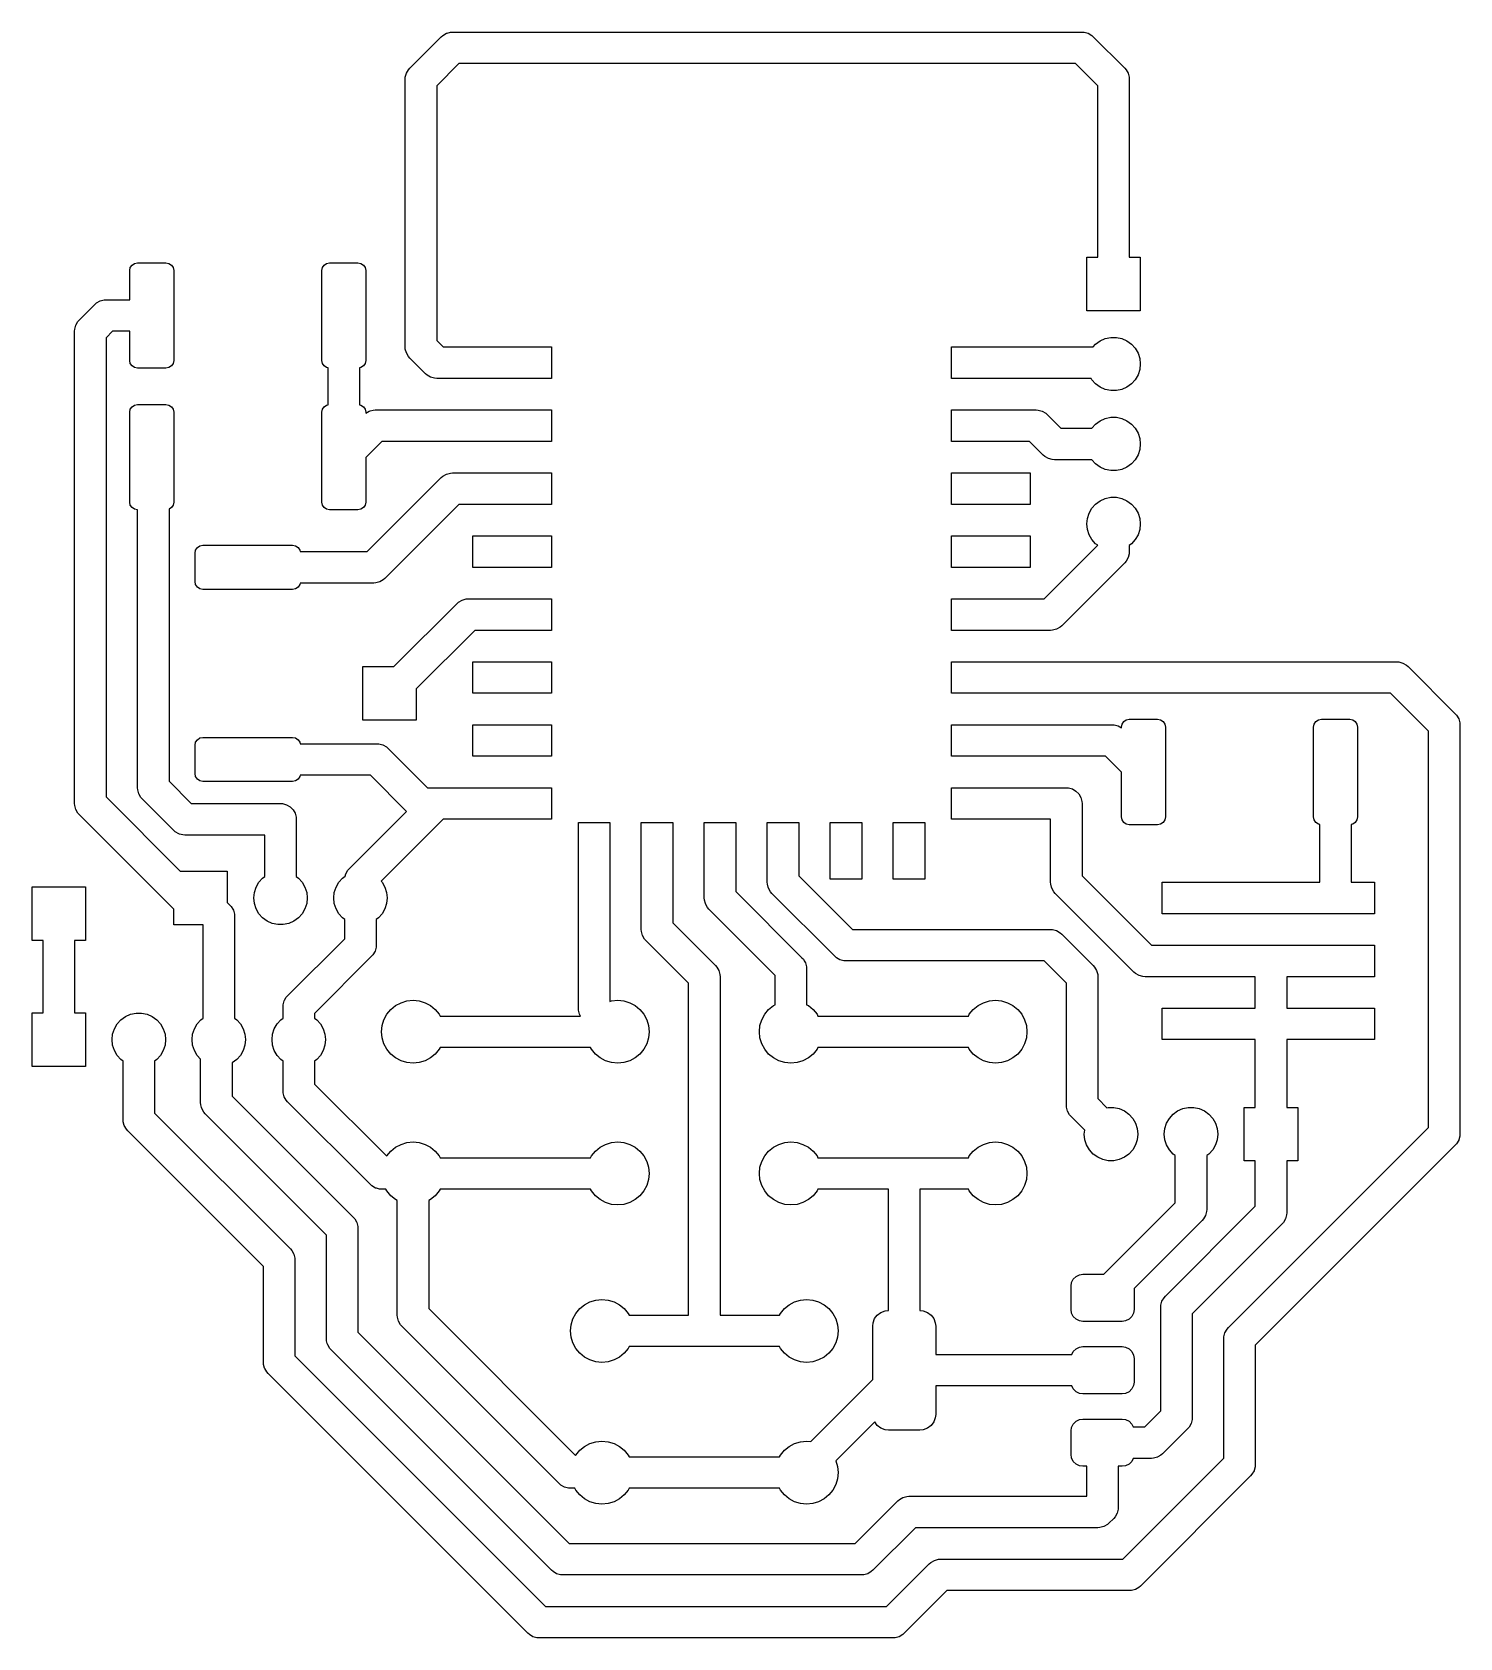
# Model space of a CAD drawing. Extents: x 109.1 to 154.5, y -126 to -75.
import ezdxf

# ---------------------------------------------------------------- set-up
doc = ezdxf.new("R2010")
doc.units = 0
doc.layers.add('BLACK', color=7, linetype='CONTINUOUS')

msp = doc.modelspace()

# ---------------------------------------------------------------- linework, layer by layer
at = {"layer": 'BLACK', "linetype": 'CONTINUOUS'}
for p, q in [((121.146447, -76.146447), (122.146447, -75.146446)), ((122.146447, -75.146446), (122.195611, -75.10333)), ((122.195611, -75.10333), (122.195619, -75.103323)), ((122.195619, -75.103323), (122.308658, -75.03806)), ((122.308658, -75.03806), (122.335301, -75.03092)), ((122.335301, -75.03092), (122.434737, -75.004277)), ((122.434737, -75.004277), (122.434752, -75.004277)), ((122.434752, -75.004277), (122.5, -75)), ((122.5, -75), (142.5, -75)), ((142.5, -75), (142.565248, -75.004277)), ((142.565248, -75.004277), (142.565263, -75.004277)), ((142.565263, -75.004277), (142.691342, -75.03806)), ((142.691342, -75.03806), (142.804381, -75.103323)), ((142.804381, -75.103323), (142.804396, -75.103338)), ((142.804396, -75.103338), (142.853553, -75.146447)), ((142.853553, -75.146447), (143.853554, -76.146447)), ((121, -76.5), (121.004277, -76.434752)), ((121, -85), (121, -76.5)), ((121.004277, -76.434737), (121.03806, -76.308658)), ((121.004277, -76.434752), (121.004277, -76.434737)), ((121.03806, -76.308658), (121.103323, -76.195619)), ((121.103323, -76.195619), (121.103338, -76.195603)), ((121.103338, -76.195603), (121.146447, -76.146447)), ((122.707107, -76), (122, -76.707106)), ((142.292894, -76), (122.707107, -76)), ((143, -76.707106), (142.292894, -76)), ((143.853554, -76.146447), (143.896669, -76.195611)), ((143.896669, -76.195611), (143.896677, -76.195619)), ((143.896677, -76.195619), (143.96194, -76.308658)), ((143.96194, -76.308658), (143.96194, -76.308659)), ((143.96194, -76.308659), (143.995723, -76.434737)), ((143.995723, -76.434737), (143.995723, -76.434752)), ((143.995723, -76.434752), (144, -76.5)), ((144, -76.5), (144, -82.15)), ((122, -76.707106), (122, -84.792893)), ((143, -82.15), (143, -76.707106)), ((112.25, -82.574999), (112.26903, -82.479329)), ((112.25, -83.5), (112.25, -82.574999)), ((112.26903, -82.479329), (112.323223, -82.398223)), ((112.323223, -82.398223), (112.404329, -82.34403)), ((112.404329, -82.34403), (112.5, -82.325001)), ((112.5, -82.325001), (113.400001, -82.325)), ((113.400001, -82.325), (113.495671, -82.34403)), ((113.495671, -82.34403), (113.576777, -82.398223)), ((113.576777, -82.398223), (113.63097, -82.479329)), ((113.63097, -82.479329), (113.649999, -82.575)), ((113.649999, -82.575), (113.65, -85.425001)), ((118.35, -82.574999), (118.36903, -82.479329)), ((118.350001, -85.425), (118.35, -82.574999)), ((118.36903, -82.479329), (118.423223, -82.398223)), ((118.423223, -82.398223), (118.504329, -82.34403)), ((118.504329, -82.34403), (118.6, -82.325001)), ((118.6, -82.325001), (119.500001, -82.325)), ((119.500001, -82.325), (119.595671, -82.34403)), ((119.595671, -82.34403), (119.676777, -82.398223)), ((119.676777, -82.398223), (119.73097, -82.479329)), ((119.73097, -82.479329), (119.749999, -82.575)), ((119.749999, -82.575), (119.75, -85.425001)), ((142.65, -83.85), (142.65, -82.15)), ((142.65, -82.15), (143, -82.15)), ((144, -82.15), (144.35, -82.15)), ((144.35, -82.15), (144.35, -83.85)), ((111.146447, -83.646446), (111.195603, -83.603338)), ((111.195603, -83.603338), (111.195619, -83.603323)), ((111.195619, -83.603323), (111.308658, -83.53806)), ((111.308658, -83.53806), (111.434737, -83.504277)), ((111.434737, -83.504277), (111.434752, -83.504277)), ((111.434752, -83.504277), (111.5, -83.5)), ((111.5, -83.5), (112.25, -83.5)), ((110.603338, -84.195603), (110.646447, -84.146447)), ((110.646447, -84.146447), (111.146447, -83.646446)), ((144.35, -83.85), (142.65, -83.85)), ((110.5, -84.5), (110.504277, -84.434752)), ((110.5, -99.5), (110.5, -84.5)), ((110.504277, -84.434737), (110.53806, -84.308658)), ((110.504277, -84.434752), (110.504277, -84.434737)), ((110.53806, -84.308658), (110.54053, -84.30438)), ((110.54053, -84.30438), (110.603323, -84.195619)), ((110.603323, -84.195619), (110.603338, -84.195603)), ((111.707107, -84.5), (111.5, -84.707106)), ((112.250001, -84.5), (111.707107, -84.5)), ((112.250001, -85.425), (112.250001, -84.5)), ((111.5, -84.707106), (111.5, -99.292893)), ((121.004277, -85.065247), (121, -85)), ((121.004277, -85.065263), (121.004277, -85.065247)), ((121.036748, -85.186447), (121.004277, -85.065263)), ((122, -84.792893), (122.207107, -85)), ((122.207107, -85), (124.4, -85)), ((124.4, -85), (125.65, -85)), ((125.65, -85), (125.65, -86)), ((138.35, -86), (138.35, -85)), ((138.35, -85), (140.85, -85)), ((140.85, -85), (142.848697, -85)), ((142.848697, -85), (142.931239, -84.908327)), ((142.931239, -84.908327), (143.075, -84.803878)), ((143.075, -84.803878), (143.237336, -84.731602)), ((143.237336, -84.731602), (143.411151, -84.694656)), ((143.411151, -84.694656), (143.588849, -84.694656)), ((143.588849, -84.694656), (143.762664, -84.731602)), ((143.762664, -84.731602), (143.925, -84.803878)), ((143.925, -84.803878), (144.068761, -84.908327)), ((144.068761, -84.908327), (144.187664, -85.040383)), ((144.187664, -85.040383), (144.276514, -85.194274)), ((112.26903, -85.520671), (112.250001, -85.425)), ((112.323223, -85.601777), (112.26903, -85.520671)), ((112.404329, -85.65597), (112.323223, -85.601777)), ((112.499999, -85.675), (112.404329, -85.65597)), ((113.4, -85.674999), (112.499999, -85.675)), ((113.495671, -85.65597), (113.4, -85.674999)), ((113.576777, -85.601777), (113.495671, -85.65597)), ((113.63097, -85.520671), (113.576777, -85.601777)), ((113.65, -85.425001), (113.63097, -85.520671)), ((118.36903, -85.520671), (118.350001, -85.425)), ((118.423223, -85.601777), (118.36903, -85.520671)), ((118.504329, -85.65597), (118.423223, -85.601777)), ((118.55, -85.665054), (118.504329, -85.65597)), ((118.55, -86.834946), (118.55, -85.665054)), ((119.595671, -85.65597), (119.55, -85.665053)), ((119.55, -85.665053), (119.55, -86.834945)), ((119.676777, -85.601777), (119.595671, -85.65597)), ((119.73097, -85.520671), (119.676777, -85.601777)), ((119.75, -85.425001), (119.73097, -85.520671)), ((121.03806, -85.191342), (121.036748, -85.186447)), ((121.103323, -85.304381), (121.03806, -85.191342)), ((121.103338, -85.304396), (121.103323, -85.304381)), ((121.146447, -85.353553), (121.103338, -85.304396)), ((121.646447, -85.853554), (121.146447, -85.353553)), ((144.276514, -85.194274), (144.331425, -85.363275)), ((144.331425, -85.363275), (144.35, -85.54)), ((144.35, -85.54), (144.331425, -85.716725)), ((121.695603, -85.896661), (121.646447, -85.853554)), ((121.695619, -85.896677), (121.695603, -85.896661)), ((121.808658, -85.96194), (121.695619, -85.896677)), ((121.934737, -85.995723), (121.808658, -85.96194)), ((121.934752, -85.995723), (121.934737, -85.995723)), ((122, -86), (121.934752, -85.995723)), ((123.15, -86), (122, -86)), ((125.65, -86), (123.15, -86)), ((139.6, -86), (138.35, -86)), ((142.789463, -86), (139.6, -86)), ((142.812336, -86.039617), (142.789463, -86)), ((142.931239, -86.171673), (142.812336, -86.039617)), ((143.075, -86.276122), (142.931239, -86.171673)), ((144.068761, -86.171673), (143.925, -86.276122)), ((144.187664, -86.039617), (144.068761, -86.171673)), ((144.276514, -85.885726), (144.187664, -86.039617)), ((144.331425, -85.716725), (144.276514, -85.885726)), ((143.237336, -86.348398), (143.075, -86.276122)), ((143.411151, -86.385344), (143.237336, -86.348398)), ((143.588849, -86.385344), (143.411151, -86.385344)), ((143.762664, -86.348398), (143.588849, -86.385344)), ((143.925, -86.276122), (143.762664, -86.348398)), ((112.25, -87.074999), (112.26903, -86.979329)), ((112.250001, -89.925), (112.25, -87.074999)), ((112.26903, -86.979329), (112.323223, -86.898223)), ((112.323223, -86.898223), (112.404329, -86.84403)), ((112.404329, -86.84403), (112.5, -86.825001)), ((112.5, -86.825001), (113.400001, -86.825)), ((113.400001, -86.825), (113.495671, -86.84403)), ((113.495671, -86.84403), (113.576777, -86.898223)), ((113.576777, -86.898223), (113.63097, -86.979329)), ((113.63097, -86.979329), (113.649999, -87.075)), ((113.649999, -87.075), (113.65, -89.925001)), ((118.35, -87.074999), (118.36903, -86.979329)), ((118.350001, -89.925), (118.35, -87.074999)), ((118.36903, -86.979329), (118.423223, -86.898223)), ((118.423223, -86.898223), (118.504329, -86.84403)), ((118.504329, -86.84403), (118.55, -86.834946)), ((119.55, -86.834945), (119.595671, -86.84403)), ((119.595671, -86.84403), (119.676777, -86.898223)), ((119.676777, -86.898223), (119.73097, -86.979329)), ((119.73097, -86.979329), (119.749999, -87.075)), ((119.749999, -87.100794), (119.858658, -87.03806)), ((119.749999, -87.075), (119.749999, -87.100794)), ((119.858658, -87.03806), (119.885301, -87.03092)), ((119.885301, -87.03092), (119.984737, -87.004277)), ((119.984737, -87.004277), (119.984752, -87.004277)), ((119.984752, -87.004277), (120.05, -87)), ((120.05, -87), (124.4, -87)), ((124.4, -87), (125.65, -87)), ((125.65, -87), (125.65, -88)), ((138.35, -88), (138.35, -87)), ((138.35, -87), (140.85, -87)), ((140.85, -87), (141.04, -87)), ((141.04, -87), (141.105248, -87.004277)), ((141.105248, -87.004277), (141.105263, -87.004277)), ((141.105263, -87.004277), (141.231342, -87.03806)), ((141.231342, -87.03806), (141.344381, -87.103323)), ((141.344381, -87.103323), (141.344396, -87.103338)), ((141.344396, -87.103338), (141.393553, -87.146447)), ((141.393553, -87.146447), (141.827106, -87.579999)), ((141.827106, -87.579999), (142.812681, -87.579999)), ((142.812681, -87.579999), (142.931239, -87.448326)), ((142.931239, -87.448326), (143.075, -87.343877)), ((143.075, -87.343877), (143.237336, -87.271601)), ((143.237336, -87.271601), (143.411151, -87.234655)), ((143.411151, -87.234655), (143.588849, -87.234655)), ((143.588849, -87.234655), (143.762664, -87.271601)), ((143.762664, -87.271601), (143.925, -87.343877)), ((143.925, -87.343877), (144.068761, -87.448326)), ((144.068761, -87.448326), (144.187664, -87.580382)), ((144.187664, -87.580382), (144.276514, -87.734273)), ((120.257107, -88), (119.749999, -88.507106)), ((123.15, -88), (120.257107, -88)), ((125.65, -88), (123.15, -88)), ((139.6, -88), (138.35, -88)), ((140.832894, -88), (139.6, -88)), ((141.266445, -88.433552), (140.832894, -88)), ((144.276514, -87.734273), (144.331425, -87.903274)), ((144.331425, -87.903274), (144.35, -88.079999)), ((144.35, -88.079999), (144.331425, -88.256724)), ((119.749999, -88.507106), (119.75, -89.925001)), ((141.315609, -88.476667), (141.266445, -88.433552)), ((141.315618, -88.476676), (141.315609, -88.476667)), ((141.428657, -88.541939), (141.315618, -88.476676)), ((141.554736, -88.575722), (141.428657, -88.541939)), ((141.554751, -88.575722), (141.554736, -88.575722)), ((141.619999, -88.579999), (141.554751, -88.575722)), ((142.812681, -88.579999), (141.619999, -88.579999)), ((142.931239, -88.711672), (142.812681, -88.579999)), ((143.075, -88.816121), (142.931239, -88.711672)), ((144.068761, -88.711672), (143.925, -88.816121)), ((144.187664, -88.579616), (144.068761, -88.711672)), ((144.276514, -88.425725), (144.187664, -88.579616)), ((144.331425, -88.256724), (144.276514, -88.425725)), ((119.792894, -91.5), (122.146447, -89.146447)), ((122.146447, -89.146447), (122.195603, -89.103338)), ((122.195603, -89.103338), (122.195619, -89.103323)), ((122.195619, -89.103323), (122.308658, -89.03806)), ((122.308658, -89.03806), (122.434737, -89.004277)), ((122.434737, -89.004277), (122.434752, -89.004277)), ((122.434752, -89.004277), (122.5, -89)), ((122.5, -89), (124.4, -89)), ((124.4, -89), (125.65, -89)), ((125.65, -89), (125.65, -90)), ((138.35, -90), (138.35, -89)), ((138.35, -89), (140.85, -89)), ((140.85, -89), (140.85, -90)), ((143.237336, -88.888397), (143.075, -88.816121)), ((143.411151, -88.925343), (143.237336, -88.888397)), ((143.588849, -88.925343), (143.411151, -88.925343)), ((143.762664, -88.888397), (143.588849, -88.925343)), ((143.925, -88.816121), (143.762664, -88.888397)), ((112.26903, -90.020671), (112.250001, -89.925)), ((112.323223, -90.101777), (112.26903, -90.020671)), ((112.404329, -90.15597), (112.323223, -90.101777)), ((112.499999, -90.175), (112.404329, -90.15597)), ((112.5, -90.174999), (112.499999, -90.175)), ((112.5, -99), (112.5, -90.174999)), ((113.576777, -90.101777), (113.5, -90.153077)), ((113.5, -90.153077), (113.5, -98.792893)), ((113.63097, -90.020671), (113.576777, -90.101777)), ((113.65, -89.925001), (113.63097, -90.020671)), ((118.36903, -90.020671), (118.350001, -89.925)), ((118.423223, -90.101777), (118.36903, -90.020671)), ((118.504329, -90.15597), (118.423223, -90.101777)), ((118.599999, -90.175), (118.504329, -90.15597)), ((119.5, -90.174999), (118.599999, -90.175)), ((119.595671, -90.15597), (119.5, -90.174999)), ((119.676777, -90.101777), (119.595671, -90.15597)), ((119.73097, -90.020671), (119.676777, -90.101777)), ((119.75, -89.925001), (119.73097, -90.020671)), ((122.707106, -90), (120.353553, -92.353553)), ((123.15, -90), (122.707106, -90)), ((125.65, -90), (123.15, -90)), ((140.85, -90), (138.35, -90)), ((142.723486, -90.274274), (142.812336, -90.120383)), ((142.812336, -90.120383), (142.931239, -89.988327)), ((142.931239, -89.988327), (143.075, -89.883878)), ((143.075, -89.883878), (143.237336, -89.811602)), ((143.237336, -89.811602), (143.411151, -89.774656)), ((143.411151, -89.774656), (143.588849, -89.774656)), ((143.588849, -89.774656), (143.762664, -89.811602)), ((143.762664, -89.811602), (143.925, -89.883878)), ((143.925, -89.883878), (144.068761, -89.988327)), ((144.068761, -89.988327), (144.187664, -90.120383)), ((144.187664, -90.120383), (144.276514, -90.274274)), ((142.65, -90.62), (142.668575, -90.443275)), ((142.668575, -90.796725), (142.65, -90.62)), ((142.668575, -90.443275), (142.723486, -90.274274)), ((144.276514, -90.274274), (144.331425, -90.443275)), ((144.331425, -90.443275), (144.35, -90.62)), ((144.35, -90.62), (144.331425, -90.796725)), ((123.15, -92), (123.15, -91)), ((123.15, -91), (125.65, -91)), ((125.65, -91), (125.65, -92)), ((138.35, -92), (138.35, -91)), ((138.35, -91), (140.85, -91)), ((140.85, -91), (140.85, -92)), ((142.723486, -90.965726), (142.668575, -90.796725)), ((142.812336, -91.119617), (142.723486, -90.965726)), ((142.931239, -91.251673), (142.812336, -91.119617)), ((142.994939, -91.297954), (142.931239, -91.251673)), ((144.068761, -91.251673), (144, -91.301631)), ((144.187664, -91.119617), (144.068761, -91.251673)), ((144.276514, -90.965726), (144.187664, -91.119617)), ((144.331425, -90.796725), (144.276514, -90.965726)), ((114.325, -91.549999), (114.34403, -91.454329)), ((114.325001, -92.45), (114.325, -91.549999)), ((114.34403, -91.454329), (114.398223, -91.373223)), ((114.398223, -91.373223), (114.479329, -91.31903)), ((114.479329, -91.31903), (114.575, -91.300001)), ((114.575, -91.300001), (117.425001, -91.3)), ((117.425001, -91.3), (117.520671, -91.31903)), ((117.520671, -91.31903), (117.601777, -91.373223)), ((117.601777, -91.373223), (117.65597, -91.454329)), ((117.65597, -91.454329), (117.665054, -91.5)), ((117.665054, -91.5), (119.792894, -91.5)), ((141.292894, -93), (142.994939, -91.297954)), ((143.96194, -91.691342), (143.896677, -91.804381)), ((143.995723, -91.565263), (143.96194, -91.691342)), ((144, -91.5), (143.995723, -91.565247)), ((143.995723, -91.565247), (143.995723, -91.565263)), ((144, -91.301631), (144, -91.5)), ((125.65, -92), (123.15, -92)), ((140.85, -92), (138.35, -92)), ((143.853553, -91.853553), (141.853553, -93.853553)), ((143.896668, -91.804389), (143.853553, -91.853553)), ((143.896677, -91.804381), (143.896668, -91.804389)), ((114.34403, -92.545671), (114.325001, -92.45)), ((114.398223, -92.626777), (114.34403, -92.545671)), ((114.479329, -92.68097), (114.398223, -92.626777)), ((114.574999, -92.7), (114.479329, -92.68097)), ((117.425, -92.699999), (114.574999, -92.7)), ((117.520671, -92.68097), (117.425, -92.699999)), ((117.601777, -92.626777), (117.520671, -92.68097)), ((117.65597, -92.545671), (117.601777, -92.626777)), ((117.665055, -92.5), (117.65597, -92.545671)), ((120, -92.5), (117.665055, -92.5)), ((120.065248, -92.495723), (120, -92.5)), ((120.065263, -92.495723), (120.065248, -92.495723)), ((120.191342, -92.46194), (120.065263, -92.495723)), ((120.304381, -92.396677), (120.191342, -92.46194)), ((120.304396, -92.396661), (120.304381, -92.396677)), ((120.353553, -92.353553), (120.304396, -92.396661)), ((120.642894, -95.15), (122.646447, -93.146447)), ((122.646447, -93.146447), (122.695603, -93.103338)), ((122.695603, -93.103338), (122.695619, -93.103323)), ((122.695619, -93.103323), (122.808658, -93.03806)), ((122.808658, -93.03806), (122.934737, -93.004277)), ((122.934737, -93.004277), (122.934752, -93.004277)), ((122.934752, -93.004277), (123, -93)), ((123, -93), (124.4, -93)), ((124.4, -93), (125.65, -93)), ((125.65, -93), (125.65, -94)), ((138.35, -94), (138.35, -93)), ((138.35, -93), (140.85, -93)), ((140.85, -93), (141.292894, -93)), ((123.207106, -94), (121.35, -95.857106)), ((125.65, -94), (123.207106, -94)), ((139.6, -94), (138.35, -94)), ((141.5, -94), (139.6, -94)), ((141.565248, -93.995723), (141.5, -94)), ((141.565263, -93.995723), (141.565248, -93.995723)), ((141.691342, -93.96194), (141.565263, -93.995723)), ((141.804381, -93.896677), (141.691342, -93.96194)), ((141.804396, -93.896661), (141.804381, -93.896677)), ((141.853553, -93.853553), (141.804396, -93.896661)), ((119.65, -96.85), (119.65, -95.15)), ((119.65, -95.15), (120.642894, -95.15)), ((123.15, -96), (123.15, -95)), ((123.15, -95), (125.65, -95)), ((125.65, -95), (125.65, -96)), ((138.35, -96), (138.35, -95)), ((138.35, -95), (140.85, -95)), ((140.85, -95), (152.5, -95)), ((152.5, -95), (152.565248, -95.004277)), ((152.565248, -95.004277), (152.565263, -95.004277)), ((152.565263, -95.004277), (152.691342, -95.03806)), ((152.691342, -95.03806), (152.804381, -95.103323)), ((152.804381, -95.103323), (152.804396, -95.103338)), ((152.804396, -95.103338), (152.853553, -95.146447)), ((152.853553, -95.146447), (154.353553, -96.646446)), ((121.35, -95.857106), (121.35, -96.85)), ((125.65, -96), (123.15, -96)), ((139.6, -96), (138.35, -96)), ((152.292894, -96), (139.6, -96)), ((153.5, -97.207106), (152.292894, -96)), ((121.35, -96.85), (119.65, -96.85)), ((143.76903, -96.979329), (143.823223, -96.898223)), ((143.823223, -96.898223), (143.904329, -96.84403)), ((143.904329, -96.84403), (144, -96.825001)), ((144, -96.825001), (144.900001, -96.825)), ((144.900001, -96.825), (144.995671, -96.84403)), ((144.995671, -96.84403), (145.076777, -96.898223)), ((145.076777, -96.898223), (145.13097, -96.979329)), ((149.86903, -96.979329), (149.923223, -96.898223)), ((149.923223, -96.898223), (150.004329, -96.84403)), ((150.004329, -96.84403), (150.1, -96.825001)), ((150.1, -96.825001), (151.000001, -96.825)), ((151.000001, -96.825), (151.095671, -96.84403)), ((151.095671, -96.84403), (151.176777, -96.898223)), ((151.176777, -96.898223), (151.23097, -96.979329)), ((154.353553, -96.646446), (154.396668, -96.69561)), ((154.396668, -96.69561), (154.396677, -96.695619)), ((154.396677, -96.695619), (154.46194, -96.808658)), ((154.46194, -96.808658), (154.495723, -96.934737)), ((114.479329, -97.41903), (114.575, -97.400001)), ((114.575, -97.400001), (117.425001, -97.4)), ((117.425001, -97.4), (117.520671, -97.41903)), ((123.15, -98), (123.15, -97)), ((123.15, -97), (125.65, -97)), ((125.65, -97), (125.65, -98)), ((138.35, -98), (138.35, -97)), ((138.35, -97), (140.85, -97)), ((140.85, -97), (143.45, -97)), ((143.45, -97), (143.515248, -97.004277)), ((143.515248, -97.004277), (143.515263, -97.004277)), ((143.515263, -97.004277), (143.641342, -97.03806)), ((143.641342, -97.03806), (143.75, -97.100793)), ((143.75, -97.074999), (143.76903, -96.979329)), ((143.75, -97.100793), (143.75, -97.074999)), ((145.13097, -96.979329), (145.149999, -97.075)), ((145.149999, -97.075), (145.15, -99.925001)), ((149.85, -97.074999), (149.86903, -96.979329)), ((149.850001, -99.925), (149.85, -97.074999)), ((151.23097, -96.979329), (151.249999, -97.075)), ((151.249999, -97.075), (151.25, -99.925001)), ((153.5, -109.792893), (153.5, -97.207106)), ((154.495723, -96.934737), (154.495723, -96.934752)), ((154.495723, -96.934752), (154.5, -97)), ((154.5, -97), (154.5, -110)), ((114.325, -97.649999), (114.34403, -97.554329)), ((114.325001, -98.55), (114.325, -97.649999)), ((114.34403, -97.554329), (114.398223, -97.473223)), ((114.398223, -97.473223), (114.479329, -97.41903)), ((117.520671, -97.41903), (117.601777, -97.473223)), ((117.601777, -97.473223), (117.65597, -97.554329)), ((117.65597, -97.554329), (117.665054, -97.6)), ((117.665054, -97.6), (120.1, -97.6)), ((120.1, -97.6), (120.165248, -97.604277)), ((120.165248, -97.604277), (120.165263, -97.604277)), ((120.165263, -97.604277), (120.291342, -97.63806)), ((120.291342, -97.63806), (120.404381, -97.703323)), ((120.404381, -97.703323), (120.404396, -97.703338)), ((120.404396, -97.703338), (120.453553, -97.746447)), ((120.453553, -97.746447), (121.707106, -99)), ((125.65, -98), (123.15, -98)), ((139.6, -98), (138.35, -98)), ((143.242894, -98), (139.6, -98)), ((143.75, -98.507107), (143.242894, -98)), ((113.5, -98.792893), (114.207107, -99.5)), ((114.34403, -98.645671), (114.325001, -98.55)), ((114.398223, -98.726777), (114.34403, -98.645671)), ((114.479329, -98.78097), (114.398223, -98.726777)), ((114.574999, -98.8), (114.479329, -98.78097)), ((117.425, -98.799999), (114.574999, -98.8)), ((117.520671, -98.78097), (117.425, -98.799999)), ((117.601777, -98.726777), (117.520671, -98.78097)), ((117.65597, -98.645671), (117.601777, -98.726777)), ((117.665055, -98.6), (117.65597, -98.645671)), ((119.892894, -98.6), (117.665055, -98.6)), ((121.042893, -99.749999), (119.892894, -98.6)), ((143.750001, -99.925), (143.75, -98.507107)), ((111.5, -99.292893), (113.857107, -101.65)), ((112.504277, -99.065247), (112.5, -99)), ((112.504277, -99.065263), (112.504277, -99.065247)), ((112.53806, -99.191342), (112.504277, -99.065263)), ((112.603323, -99.304381), (112.53806, -99.191342)), ((112.603338, -99.304396), (112.603323, -99.304381)), ((112.646447, -99.353553), (112.603338, -99.304396)), ((113.646447, -100.353554), (112.646447, -99.353553)), ((121.707106, -99), (122, -99)), ((122, -99), (124.4, -99)), ((124.4, -99), (125.65, -99)), ((125.65, -99), (125.65, -100)), ((138.35, -100), (138.35, -99)), ((138.35, -99), (140.85, -99)), ((140.85, -99), (142, -99)), ((142, -99), (142.065263, -99.004278)), ((142.065263, -99.004278), (142.191342, -99.03806)), ((142.191342, -99.03806), (142.304381, -99.103323)), ((142.304381, -99.103323), (142.396677, -99.195619)), ((142.396677, -99.195619), (142.46194, -99.308658)), ((142.46194, -99.308658), (142.495722, -99.434737)), ((142.495722, -99.434737), (142.5, -99.5)), ((110.504277, -99.565247), (110.5, -99.5)), ((110.504277, -99.565263), (110.504277, -99.565247)), ((110.53806, -99.691342), (110.504277, -99.565263)), ((110.603323, -99.804381), (110.53806, -99.691342)), ((110.603338, -99.804396), (110.603323, -99.804381)), ((110.646447, -99.853553), (110.603338, -99.804396)), ((113.646447, -102.853554), (110.646447, -99.853553)), ((114.207107, -99.5), (117.04, -99.5)), ((117.04, -99.5), (117.105263, -99.504278)), ((117.105263, -99.504278), (117.231342, -99.53806)), ((117.231342, -99.53806), (117.344381, -99.603323)), ((117.344381, -99.603323), (117.436677, -99.695619)), ((117.436677, -99.695619), (117.50194, -99.808658)), ((117.50194, -99.808658), (117.535722, -99.934737)), ((117.535722, -99.934737), (117.54, -100)), ((119.226447, -101.566447), (121.042893, -99.749999)), ((142.5, -99.5), (142.5, -101.792894)), ((143.76903, -100.020671), (143.750001, -99.925)), ((145.15, -99.925001), (145.13097, -100.020671)), ((149.86903, -100.020671), (149.850001, -99.925)), ((151.25, -99.925001), (151.23097, -100.020671)), ((113.695611, -100.396669), (113.646447, -100.353554)), ((113.695619, -100.396677), (113.695611, -100.396669)), ((113.808658, -100.46194), (113.695619, -100.396677)), ((113.835301, -100.469079), (113.808658, -100.46194)), ((113.934737, -100.495723), (113.835301, -100.469079)), ((117.54, -100), (117.54, -101.818368)), ((122.207107, -100), (120.23879, -101.968315)), ((123.15, -100), (122.207107, -100)), ((125.65, -100), (123.15, -100)), ((126.5, -101.9), (126.5, -100.1)), ((126.5, -100.1), (127.5, -100.1)), ((127.5, -100.1), (127.5, -101)), ((128.5, -101.9), (128.5, -100.1)), ((128.5, -100.1), (129.5, -100.1)), ((129.5, -100.1), (129.5, -101)), ((130.5, -101.9), (130.5, -100.1)), ((130.5, -100.1), (131.5, -100.1)), ((131.5, -100.1), (131.5, -101)), ((132.5, -101.9), (132.5, -100.1)), ((132.5, -100.1), (133.5, -100.1)), ((133.5, -100.1), (133.5, -101)), ((134.5, -101.9), (134.5, -100.1)), ((134.5, -100.1), (135.5, -100.1)), ((135.5, -100.1), (135.5, -101.9)), ((136.5, -101.9), (136.5, -100.1)), ((136.5, -100.1), (137.5, -100.1)), ((137.5, -100.1), (137.5, -101.9)), ((139.6, -100), (138.35, -100)), ((141.5, -100), (139.6, -100)), ((141.5, -102), (141.5, -100)), ((143.823223, -100.101777), (143.76903, -100.020671)), ((143.904329, -100.15597), (143.823223, -100.101777)), ((143.999999, -100.175), (143.904329, -100.15597)), ((144.9, -100.174999), (143.999999, -100.175)), ((144.995671, -100.15597), (144.9, -100.174999)), ((145.076777, -100.101777), (144.995671, -100.15597)), ((145.13097, -100.020671), (145.076777, -100.101777)), ((149.923223, -100.101777), (149.86903, -100.020671)), ((150.004329, -100.15597), (149.923223, -100.101777)), ((150.05, -100.165054), (150.004329, -100.15597)), ((150.05, -102), (150.05, -100.165054)), ((151.095671, -100.15597), (151.05, -100.165053)), ((151.05, -100.165053), (151.05, -102)), ((151.176777, -100.101777), (151.095671, -100.15597)), ((151.23097, -100.020671), (151.176777, -100.101777)), ((113.934752, -100.495723), (113.934737, -100.495723)), ((114, -100.5), (113.934752, -100.495723)), ((116.54, -100.5), (114, -100.5)), ((116.54, -101.818368), (116.54, -100.5)), ((127.5, -101), (127.5, -105.78587)), ((129.5, -101), (129.5, -103.292893)), ((131.5, -101), (131.5, -102.292894)), ((133.5, -101), (133.5, -101.792894)), ((113.857107, -101.65), (115.35, -101.65)), ((115.35, -101.65), (115.35, -102.642893)), ((116.352336, -102.000383), (116.471239, -101.868327)), ((116.471239, -101.868327), (116.54, -101.818368)), ((117.54, -101.818368), (117.608761, -101.868327)), ((117.608761, -101.868327), (117.727664, -102.000383)), ((118.892336, -102.000383), (119.011239, -101.868327)), ((119.011239, -101.868327), (119.097411, -101.805718)), ((119.097411, -101.805718), (119.11806, -101.728658)), ((119.11806, -101.728658), (119.183323, -101.615619)), ((119.183323, -101.615619), (119.183338, -101.615603)), ((119.183338, -101.615603), (119.226447, -101.566447)), ((120.23879, -101.968315), (120.267664, -102.000383)), ((126.5, -105.999999), (126.5, -101.9)), ((128.5, -103.5), (128.5, -101.9)), ((130.5, -102.5), (130.5, -101.9)), ((132.5, -102), (132.5, -101.9)), ((132.504277, -102.065247), (132.5, -102)), ((133.5, -101.792894), (135.207106, -103.5)), ((135.5, -101.9), (134.5, -101.9)), ((137.5, -101.9), (136.5, -101.9)), ((141.504277, -102.065247), (141.5, -102)), ((142.5, -101.792894), (144.707106, -104)), ((145.04, -103), (145.04, -102)), ((145.04, -102), (147.62, -102)), ((147.62, -102), (150.05, -102)), ((151.05, -102), (151.79, -102)), ((151.79, -102), (151.79, -103)), ((109.15, -103.85), (109.15, -102.15)), ((109.15, -102.15), (110.85, -102.15)), ((110.85, -102.15), (110.85, -103.85)), ((116.19, -102.5), (116.208575, -102.323275)), ((116.208575, -102.676725), (116.19, -102.5)), ((116.208575, -102.323275), (116.263486, -102.154274)), ((116.263486, -102.154274), (116.352336, -102.000383)), ((117.727664, -102.000383), (117.816514, -102.154274)), ((117.816514, -102.154274), (117.871425, -102.323275)), ((117.871425, -102.323275), (117.89, -102.5)), ((117.89, -102.5), (117.871425, -102.676725)), ((118.73, -102.5), (118.748575, -102.323275)), ((118.748575, -102.676725), (118.73, -102.5)), ((118.748575, -102.323275), (118.803486, -102.154274)), ((118.803486, -102.154274), (118.892336, -102.000383)), ((120.267664, -102.000383), (120.356514, -102.154274)), ((120.356514, -102.154274), (120.411425, -102.323275)), ((120.411425, -102.323275), (120.43, -102.5)), ((120.43, -102.5), (120.411425, -102.676725)), ((130.504277, -102.565247), (130.5, -102.5)), ((131.5, -102.292894), (133.603552, -104.396446)), ((132.504277, -102.065263), (132.504277, -102.065247)), ((132.528128, -102.154274), (132.504277, -102.065263)), ((132.53806, -102.191342), (132.528128, -102.154274)), ((132.603323, -102.304381), (132.53806, -102.191342)), ((132.603338, -102.304396), (132.603323, -102.304381)), ((132.646447, -102.353553), (132.603338, -102.304396)), ((134.646447, -104.353553), (132.646447, -102.353553)), ((141.504277, -102.065263), (141.504277, -102.065247)), ((141.528128, -102.154274), (141.504277, -102.065263)), ((141.53806, -102.191342), (141.528128, -102.154274)), ((141.603323, -102.304381), (141.53806, -102.191342)), ((141.603338, -102.304396), (141.603323, -102.304381)), ((141.646447, -102.353553), (141.603338, -102.304396)), ((144.146447, -104.853553), (141.646447, -102.353553)), ((113.65, -102.856669), (113.646447, -102.853554)), ((113.65, -103.35), (113.65, -102.856669)), ((115.35, -102.642893), (115.433552, -102.726445)), ((115.433552, -102.726445), (115.476667, -102.775609)), ((115.476667, -102.775609), (115.476676, -102.775618)), ((115.476676, -102.775618), (115.521672, -102.853554)), ((115.521672, -102.853554), (115.541939, -102.888657)), ((115.541939, -102.888657), (115.575722, -103.014736)), ((115.575722, -103.014736), (115.575722, -103.014751)), ((115.575722, -103.014751), (115.579999, -103.079999)), ((116.263486, -102.845726), (116.208575, -102.676725)), ((116.352336, -102.999617), (116.263486, -102.845726)), ((116.471239, -103.131673), (116.352336, -102.999617)), ((117.727664, -102.999617), (117.608761, -103.131673)), ((117.816514, -102.845726), (117.727664, -102.999617)), ((117.871425, -102.676725), (117.816514, -102.845726)), ((118.803486, -102.845726), (118.748575, -102.676725)), ((118.892336, -102.999617), (118.803486, -102.845726)), ((119.011239, -103.131673), (118.892336, -102.999617)), ((120.267664, -102.999617), (120.148761, -103.131673)), ((120.356514, -102.845726), (120.267664, -102.999617)), ((120.411425, -102.676725), (120.356514, -102.845726)), ((130.504277, -102.565263), (130.504277, -102.565247)), ((130.534143, -102.676725), (130.504277, -102.565263)), ((130.53806, -102.691342), (130.534143, -102.676725)), ((130.603323, -102.804381), (130.53806, -102.691342)), ((130.603338, -102.804396), (130.603323, -102.804381)), ((130.646447, -102.853553), (130.603338, -102.804396)), ((132.749999, -104.957105), (130.646447, -102.853553)), ((146.33, -103), (145.04, -103)), ((149.21, -103), (146.33, -103)), ((151.79, -103), (149.21, -103)), ((114.579999, -103.35), (113.65, -103.35)), ((114.579999, -106.318368), (114.579999, -103.35)), ((115.579999, -103.079999), (115.579999, -106.318368)), ((116.615, -103.236122), (116.471239, -103.131673)), ((116.777336, -103.308398), (116.615, -103.236122)), ((116.951151, -103.345344), (116.777336, -103.308398)), ((117.128849, -103.345344), (116.951151, -103.345344)), ((117.302664, -103.308398), (117.128849, -103.345344)), ((117.465, -103.236122), (117.302664, -103.308398)), ((117.608761, -103.131673), (117.465, -103.236122)), ((119.08, -103.181631), (119.011239, -103.131673)), ((119.08, -103.792893), (119.08, -103.181631)), ((120.148761, -103.131673), (120.08, -103.181631)), ((120.08, -103.181631), (120.08, -104)), ((128.504277, -103.565247), (128.5, -103.5)), ((129.5, -103.292893), (130.853553, -104.646446)), ((135.207106, -103.5), (141.5, -103.5)), ((141.5, -103.5), (141.565248, -103.504277)), ((141.565248, -103.504277), (141.565263, -103.504277)), ((141.565263, -103.504277), (141.691342, -103.53806)), ((109.5, -103.85), (109.15, -103.85)), ((109.5, -106.15), (109.5, -103.85)), ((110.85, -103.85), (110.5, -103.85)), ((110.5, -103.85), (110.5, -106.15)), ((117.266447, -105.606447), (119.08, -103.792893)), ((120.08, -104), (120.075723, -104.065247)), ((128.504277, -103.565263), (128.504277, -103.565247)), ((128.53806, -103.691342), (128.504277, -103.565263)), ((128.603323, -103.804381), (128.53806, -103.691342)), ((128.603338, -103.804396), (128.603323, -103.804381)), ((128.646447, -103.853553), (128.603338, -103.804396)), ((130, -105.207106), (128.646447, -103.853553)), ((141.691342, -103.53806), (141.804381, -103.603323)), ((141.804381, -103.603323), (141.804396, -103.603338)), ((141.804396, -103.603338), (141.853553, -103.646447)), ((141.853553, -103.646447), (142.853554, -104.646447)), ((144.707106, -104), (146.329999, -104)), ((146.329999, -104), (147.62, -104)), ((147.62, -104), (148.5, -104)), ((148.5, -104), (150.500001, -104)), ((150.500001, -104), (151.79, -104)), ((151.79, -104), (151.79, -105)), ((119.933554, -104.353553), (118.12, -106.167106)), ((119.976669, -104.304388), (119.933554, -104.353553)), ((119.976677, -104.304381), (119.976669, -104.304388)), ((120.04194, -104.191342), (119.976677, -104.304381)), ((120.053969, -104.146447), (120.04194, -104.191342)), ((120.075723, -104.065263), (120.053969, -104.146447)), ((120.075723, -104.065247), (120.075723, -104.065263)), ((133.603552, -104.396446), (133.646667, -104.445609)), ((133.646667, -104.445609), (133.646676, -104.445618)), ((133.646676, -104.445618), (133.675604, -104.495723)), ((133.675604, -104.495723), (133.711939, -104.558657)), ((134.69561, -104.396668), (134.646447, -104.353553)), ((134.695619, -104.396677), (134.69561, -104.396668)), ((134.808658, -104.46194), (134.695619, -104.396677)), ((134.934737, -104.495723), (134.808658, -104.46194)), ((134.934752, -104.495723), (134.934737, -104.495723)), ((135, -104.5), (134.934752, -104.495723)), ((141.292894, -104.5), (135, -104.5)), ((142, -105.207106), (141.292894, -104.5)), ((130.853553, -104.646446), (130.896668, -104.69561)), ((130.896668, -104.69561), (130.896677, -104.695619)), ((130.896677, -104.695619), (130.928073, -104.749999)), ((130.928073, -104.749999), (130.96194, -104.808658)), ((130.96194, -104.808658), (130.995723, -104.934737)), ((130.995723, -104.934737), (130.995723, -104.934752)), ((130.995723, -104.934752), (131, -105)), ((131, -105), (131, -115.75)), ((132.749999, -105.888827), (132.749999, -104.957105)), ((133.711939, -104.558657), (133.745722, -104.684736)), ((133.745722, -104.684736), (133.745722, -104.684751)), ((133.745722, -104.684751), (133.749999, -104.749999)), ((133.749999, -104.749999), (133.749999, -105.888827)), ((142.853554, -104.646447), (142.896669, -104.695611)), ((142.896669, -104.695611), (142.896677, -104.695619)), ((142.896677, -104.695619), (142.96194, -104.808658)), ((142.96194, -104.808658), (142.96194, -104.808659)), ((142.96194, -104.808659), (142.995723, -104.934737)), ((142.995723, -104.934737), (142.995723, -104.934752)), ((142.995723, -104.934752), (143, -105)), ((143, -105), (143, -108.872893)), ((144.195603, -104.896661), (144.146447, -104.853553)), ((144.195619, -104.896677), (144.195603, -104.896661)), ((144.308658, -104.96194), (144.195619, -104.896677)), ((144.434737, -104.995723), (144.308658, -104.96194)), ((144.434752, -104.995723), (144.434737, -104.995723)), ((144.5, -105), (144.434752, -104.995723)), ((145.04, -105), (144.5, -105)), ((146.329999, -105), (145.04, -105)), ((148, -105), (146.329999, -105)), ((148, -106), (148, -105)), ((149.21, -105), (149, -105)), ((149, -105), (149, -106)), ((151.79, -105), (149.21, -105)), ((130, -115.75), (130, -105.207106)), ((142, -109.079999), (142, -105.207106)), ((117.12, -105.96), (117.124277, -105.894752)), ((117.12, -106.318368), (117.12, -105.96)), ((117.124277, -105.894737), (117.15806, -105.768658)), ((117.124277, -105.894752), (117.124277, -105.894737)), ((117.15806, -105.768658), (117.168833, -105.749999)), ((117.168833, -105.749999), (117.223323, -105.655619)), ((117.223323, -105.655619), (117.223338, -105.655603)), ((117.223338, -105.655603), (117.266447, -105.606447)), ((120.418529, -106.19443), (120.542892, -106.042893)), ((120.542892, -106.042893), (120.694429, -105.91853)), ((120.694429, -105.91853), (120.867316, -105.82612)), ((120.867316, -105.82612), (121.054909, -105.769215)), ((121.054909, -105.769215), (121.249999, -105.75)), ((121.249999, -105.75), (121.445089, -105.769215)), ((121.445089, -105.769215), (121.632682, -105.82612)), ((121.632682, -105.82612), (121.805569, -105.91853)), ((121.805569, -105.91853), (121.957106, -106.042893)), ((121.957106, -106.042893), (122.081469, -106.19443)), ((126.504277, -106.065246), (126.5, -105.999999)), ((126.504277, -106.065262), (126.504277, -106.065246)), ((126.53806, -106.191341), (126.504277, -106.065262)), ((127.5, -105.78587), (127.55491, -105.769214)), ((127.55491, -105.769214), (127.75, -105.749999)), ((127.75, -105.749999), (127.94509, -105.769214)), ((127.94509, -105.769214), (128.132683, -105.826119)), ((128.132683, -105.826119), (128.30557, -105.918529)), ((128.30557, -105.918529), (128.457107, -106.042892)), ((128.457107, -106.042892), (128.58147, -106.194429)), ((132.418529, -106.19443), (132.542892, -106.042893)), ((132.542892, -106.042893), (132.694429, -105.91853)), ((132.694429, -105.91853), (132.749999, -105.888827)), ((133.749999, -105.888827), (133.805569, -105.91853)), ((133.805569, -105.91853), (133.957106, -106.042893)), ((133.957106, -106.042893), (134.081469, -106.19443)), ((138.91853, -106.194429), (139.042893, -106.042892)), ((139.042893, -106.042892), (139.19443, -105.918529)), ((139.19443, -105.918529), (139.367317, -105.826119)), ((139.367317, -105.826119), (139.55491, -105.769214)), ((139.55491, -105.769214), (139.75, -105.749999)), ((139.75, -105.749999), (139.94509, -105.769214)), ((139.94509, -105.769214), (140.132683, -105.826119)), ((140.132683, -105.826119), (140.30557, -105.918529)), ((140.30557, -105.918529), (140.457107, -106.042892)), ((140.457107, -106.042892), (140.58147, -106.194429)), ((145.04, -107), (145.04, -106)), ((145.04, -106), (147.62, -106)), ((147.62, -106), (148, -106)), ((149, -106), (150.5, -106)), ((150.5, -106), (151.79, -106)), ((151.79, -106), (151.79, -107)), ((109.15, -107.85), (109.15, -106.15)), ((109.15, -106.15), (109.5, -106.15)), ((110.5, -106.15), (110.85, -106.15)), ((110.85, -106.15), (110.85, -107.85)), ((111.763486, -106.654274), (111.852336, -106.500383)), ((111.852336, -106.500383), (111.971239, -106.368327)), ((111.971239, -106.368327), (112.115, -106.263878)), ((112.115, -106.263878), (112.277336, -106.191602)), ((112.277336, -106.191602), (112.451151, -106.154656)), ((112.451151, -106.154656), (112.628849, -106.154656)), ((112.628849, -106.154656), (112.802664, -106.191602)), ((112.802664, -106.191602), (112.965, -106.263878)), ((112.965, -106.263878), (113.108761, -106.368327)), ((113.108761, -106.368327), (113.227664, -106.500383)), ((113.227664, -106.500383), (113.316514, -106.654274)), ((114.303485, -106.654274), (114.392335, -106.500383)), ((114.392335, -106.500383), (114.511238, -106.368327)), ((114.511238, -106.368327), (114.579999, -106.318368)), ((115.579999, -106.318368), (115.64876, -106.368327)), ((115.64876, -106.368327), (115.767663, -106.500383)), ((115.767663, -106.500383), (115.856513, -106.654274)), ((116.843486, -106.654274), (116.932336, -106.500383)), ((116.932336, -106.500383), (117.051239, -106.368327)), ((117.051239, -106.368327), (117.12, -106.318368)), ((118.12, -106.167106), (118.12, -106.318368)), ((118.12, -106.318368), (118.188761, -106.368327)), ((118.188761, -106.368327), (118.307664, -106.500383)), ((118.307664, -106.500383), (118.396514, -106.654274)), ((120.249999, -106.75), (120.269214, -106.55491)), ((120.269214, -106.55491), (120.326119, -106.367317)), ((120.326119, -106.367317), (120.418529, -106.19443)), ((122.081469, -106.19443), (122.111172, -106.25)), ((122.111172, -106.25), (126.571927, -106.25)), ((126.571927, -106.25), (126.53806, -106.191341)), ((128.58147, -106.194429), (128.67388, -106.367316)), ((128.67388, -106.367316), (128.730785, -106.554909)), ((128.730785, -106.554909), (128.75, -106.749999)), ((132.249999, -106.75), (132.269214, -106.55491)), ((132.269214, -106.55491), (132.326119, -106.367317)), ((132.326119, -106.367317), (132.418529, -106.19443)), ((134.081469, -106.19443), (134.111172, -106.25)), ((134.111172, -106.25), (138.888827, -106.25)), ((138.888827, -106.25), (138.91853, -106.194429)), ((140.58147, -106.194429), (140.67388, -106.367316)), ((140.67388, -106.367316), (140.730785, -106.554909)), ((140.730785, -106.554909), (140.75, -106.749999)), ((111.69, -107), (111.708575, -106.823275)), ((111.708575, -107.176725), (111.69, -107)), ((111.708575, -106.823275), (111.763486, -106.654274)), ((113.316514, -106.654274), (113.371425, -106.823275)), ((113.371425, -106.823275), (113.39, -107)), ((113.39, -107), (113.371425, -107.176725)), ((114.229999, -107), (114.248574, -106.823275)), ((114.248574, -107.176725), (114.229999, -107)), ((114.248574, -106.823275), (114.303485, -106.654274)), ((115.856513, -106.654274), (115.911424, -106.823275)), ((115.911424, -106.823275), (115.929999, -107)), ((115.929999, -107), (115.911424, -107.176725)), ((116.77, -107), (116.788575, -106.823275)), ((116.788575, -107.176725), (116.77, -107)), ((116.788575, -106.823275), (116.843486, -106.654274)), ((118.396514, -106.654274), (118.451425, -106.823275)), ((118.451425, -106.823275), (118.47, -107)), ((118.47, -107), (118.451425, -107.176725)), ((120.269214, -106.94509), (120.249999, -106.75)), ((120.326119, -107.132683), (120.269214, -106.94509)), ((128.730785, -106.945089), (128.67388, -107.132682)), ((128.75, -106.749999), (128.730785, -106.945089)), ((132.269214, -106.94509), (132.249999, -106.75)), ((132.326119, -107.132683), (132.269214, -106.94509)), ((140.730785, -106.945089), (140.67388, -107.132682)), ((140.75, -106.749999), (140.730785, -106.945089)), ((146.33, -107), (145.04, -107)), ((148, -107), (146.33, -107)), ((148, -109.15), (148, -107)), ((149.21, -107), (149, -107)), ((149, -107), (149, -109.15)), ((151.79, -107), (149.21, -107)), ((111.763486, -107.345726), (111.708575, -107.176725)), ((111.852336, -107.499617), (111.763486, -107.345726)), ((111.971239, -107.631673), (111.852336, -107.499617)), ((113.227664, -107.499617), (113.108761, -107.631673)), ((113.316514, -107.345726), (113.227664, -107.499617)), ((113.371425, -107.176725), (113.316514, -107.345726)), ((114.303485, -107.345726), (114.248574, -107.176725)), ((114.392335, -107.499617), (114.303485, -107.345726)), ((114.5, -107.619191), (114.392335, -107.499617)), ((115.767663, -107.499617), (115.64876, -107.631673)), ((115.856513, -107.345726), (115.767663, -107.499617)), ((115.911424, -107.176725), (115.856513, -107.345726)), ((116.843486, -107.345726), (116.788575, -107.176725)), ((116.932336, -107.499617), (116.843486, -107.345726)), ((117.051239, -107.631673), (116.932336, -107.499617)), ((118.307664, -107.499617), (118.188761, -107.631673)), ((118.396514, -107.345726), (118.307664, -107.499617)), ((118.451425, -107.176725), (118.396514, -107.345726)), ((120.418529, -107.30557), (120.326119, -107.132683)), ((120.542892, -107.457107), (120.418529, -107.30557)), ((120.694429, -107.58147), (120.542892, -107.457107)), ((120.867316, -107.67388), (120.694429, -107.58147)), ((121.805569, -107.58147), (121.632682, -107.67388)), ((121.957106, -107.457107), (121.805569, -107.58147)), ((122.081469, -107.30557), (121.957106, -107.457107)), ((122.111172, -107.25), (122.081469, -107.30557)), ((126.888828, -107.25), (122.111172, -107.25)), ((126.91853, -107.305569), (126.888828, -107.25)), ((127.042893, -107.457106), (126.91853, -107.305569)), ((127.19443, -107.581469), (127.042893, -107.457106)), ((127.367317, -107.673879), (127.19443, -107.581469)), ((128.30557, -107.581469), (128.132683, -107.673879)), ((128.457107, -107.457106), (128.30557, -107.581469)), ((128.58147, -107.305569), (128.457107, -107.457106)), ((128.67388, -107.132682), (128.58147, -107.305569)), ((132.418529, -107.30557), (132.326119, -107.132683)), ((132.542892, -107.457107), (132.418529, -107.30557)), ((132.694429, -107.58147), (132.542892, -107.457107)), ((132.867316, -107.67388), (132.694429, -107.58147)), ((133.805569, -107.58147), (133.632682, -107.67388)), ((133.957106, -107.457107), (133.805569, -107.58147)), ((134.081469, -107.30557), (133.957106, -107.457107)), ((134.111172, -107.25), (134.081469, -107.30557)), ((138.888828, -107.25), (134.111172, -107.25)), ((138.91853, -107.305569), (138.888828, -107.25)), ((139.042893, -107.457106), (138.91853, -107.305569)), ((139.19443, -107.581469), (139.042893, -107.457106)), ((139.367317, -107.673879), (139.19443, -107.581469)), ((140.30557, -107.581469), (140.132683, -107.673879)), ((140.457107, -107.457106), (140.30557, -107.581469)), ((140.58147, -107.305569), (140.457107, -107.457106)), ((140.67388, -107.132682), (140.58147, -107.305569)), ((110.85, -107.85), (109.15, -107.85)), ((112.04, -107.681631), (111.971239, -107.631673)), ((112.04, -109.54), (112.04, -107.681631)), ((113.108761, -107.631673), (113.04, -107.681631)), ((113.04, -107.681631), (113.04, -109.332893)), ((114.5, -109), (114.5, -107.619191)), ((115.504999, -107.736122), (115.5, -107.738347)), ((115.5, -107.738347), (115.5, -108.792893)), ((115.64876, -107.631673), (115.504999, -107.736122)), ((117.12, -107.681631), (117.051239, -107.631673)), ((117.12, -108.62), (117.12, -107.681631)), ((118.188761, -107.631673), (118.12, -107.681631)), ((118.12, -107.681631), (118.12, -108.412893)), ((121.054909, -107.730785), (120.867316, -107.67388)), ((121.249999, -107.75), (121.054909, -107.730785)), ((121.445089, -107.730785), (121.249999, -107.75)), ((121.632682, -107.67388), (121.445089, -107.730785)), ((127.55491, -107.730784), (127.367317, -107.673879)), ((127.75, -107.749999), (127.55491, -107.730784)), ((127.94509, -107.730784), (127.75, -107.749999)), ((128.132683, -107.673879), (127.94509, -107.730784)), ((133.054909, -107.730785), (132.867316, -107.67388)), ((133.249999, -107.75), (133.054909, -107.730785)), ((133.445089, -107.730785), (133.249999, -107.75)), ((133.632682, -107.67388), (133.445089, -107.730785)), ((139.55491, -107.730784), (139.367317, -107.673879)), ((139.75, -107.749999), (139.55491, -107.730784)), ((139.94509, -107.730784), (139.75, -107.749999)), ((140.132683, -107.673879), (139.94509, -107.730784)), ((117.124277, -108.685247), (117.12, -108.62)), ((118.12, -108.412893), (120.41261, -110.705503)), ((114.504277, -109.065247), (114.5, -109)), ((114.504277, -109.065263), (114.504277, -109.065247)), ((114.52823, -109.154656), (114.504277, -109.065263)), ((115.5, -108.792893), (119.353553, -112.646446)), ((117.124277, -108.685263), (117.124277, -108.685247)), ((117.148488, -108.775619), (117.124277, -108.685263)), ((117.15806, -108.811342), (117.148488, -108.775619)), ((117.223323, -108.924381), (117.15806, -108.811342)), ((117.223338, -108.924396), (117.223323, -108.924381)), ((117.266447, -108.973553), (117.223338, -108.924396)), ((119.896447, -111.603554), (117.266447, -108.973553)), ((142.004277, -109.145246), (142, -109.079999)), ((143, -108.872893), (143.29042, -109.163313)), ((112.044277, -109.605247), (112.04, -109.54)), ((112.044277, -109.605263), (112.044277, -109.605247)), ((112.07806, -109.731342), (112.044277, -109.605263)), ((113.04, -109.332893), (117.353553, -113.646446)), ((114.53806, -109.191342), (114.52823, -109.154656)), ((114.603323, -109.304381), (114.53806, -109.191342)), ((114.603338, -109.304396), (114.603323, -109.304381)), ((114.646447, -109.353553), (114.603338, -109.304396)), ((118.5, -113.207106), (114.646447, -109.353553)), ((142.004277, -109.145262), (142.004277, -109.145246)), ((142.016694, -109.191602), (142.004277, -109.145262)), ((142.03806, -109.271341), (142.016694, -109.191602)), ((142.103323, -109.38438), (142.03806, -109.271341)), ((142.103338, -109.384395), (142.103323, -109.38438)), ((142.146447, -109.433552), (142.103338, -109.384395)), ((142.583591, -109.870696), (142.146447, -109.433552)), ((143.29042, -109.163313), (143.331152, -109.154656)), ((143.331152, -109.154656), (143.50885, -109.154656)), ((143.50885, -109.154656), (143.682665, -109.191602)), ((143.682665, -109.191602), (143.845001, -109.263878)), ((143.845001, -109.263878), (143.988762, -109.368327)), ((143.988762, -109.368327), (144.107665, -109.500383)), ((144.107665, -109.500383), (144.196515, -109.654274)), ((145.183486, -109.654274), (145.272336, -109.500383)), ((145.272336, -109.500383), (145.391239, -109.368327)), ((145.391239, -109.368327), (145.535, -109.263878)), ((145.535, -109.263878), (145.697336, -109.191602)), ((145.697336, -109.191602), (145.871151, -109.154656)), ((145.871151, -109.154656), (146.048849, -109.154656)), ((146.048849, -109.154656), (146.222664, -109.191602)), ((146.222664, -109.191602), (146.385, -109.263878)), ((146.385, -109.263878), (146.528761, -109.368327)), ((146.528761, -109.368327), (146.647664, -109.500383)), ((146.647664, -109.500383), (146.736514, -109.654274)), ((147.65, -110.85), (147.65, -109.15)), ((147.65, -109.15), (148, -109.15)), ((149, -109.15), (149.35, -109.15)), ((149.35, -109.15), (149.35, -110.85)), ((112.143323, -109.844381), (112.07806, -109.731342)), ((112.143338, -109.844396), (112.143323, -109.844381)), ((112.186447, -109.893553), (112.143338, -109.844396)), ((116.5, -114.207106), (112.186447, -109.893553)), ((142.570001, -110), (142.583591, -109.870696)), ((142.588576, -110.176725), (142.570001, -110)), ((144.196515, -109.654274), (144.251426, -109.823275)), ((144.251426, -109.823275), (144.270001, -110)), ((144.270001, -110), (144.251426, -110.176725)), ((145.11, -110), (145.128575, -109.823275)), ((145.128575, -110.176725), (145.11, -110)), ((145.128575, -109.823275), (145.183486, -109.654274)), ((146.736514, -109.654274), (146.791425, -109.823275)), ((146.791425, -109.823275), (146.81, -110)), ((146.81, -110), (146.791425, -110.176725)), ((147.146447, -116.146447), (153.5, -109.792893)), ((154.495723, -110.065263), (154.465857, -110.176725)), ((154.5, -110), (154.495723, -110.065247)), ((154.495723, -110.065247), (154.495723, -110.065263)), ((120.41853, -110.69443), (120.542893, -110.542893)), ((120.542893, -110.542893), (120.69443, -110.41853)), ((120.69443, -110.41853), (120.867317, -110.32612)), ((120.867317, -110.32612), (121.05491, -110.269215)), ((121.05491, -110.269215), (121.25, -110.25)), ((121.25, -110.25), (121.44509, -110.269215)), ((121.44509, -110.269215), (121.632683, -110.32612)), ((121.632683, -110.32612), (121.80557, -110.41853)), ((121.80557, -110.41853), (121.957107, -110.542893)), ((121.957107, -110.542893), (122.08147, -110.69443)), ((126.91853, -110.69443), (127.042893, -110.542893)), ((127.042893, -110.542893), (127.19443, -110.41853)), ((127.19443, -110.41853), (127.367317, -110.32612)), ((127.367317, -110.32612), (127.55491, -110.269215)), ((127.55491, -110.269215), (127.75, -110.25)), ((127.75, -110.25), (127.94509, -110.269215)), ((127.94509, -110.269215), (128.132683, -110.32612)), ((128.132683, -110.32612), (128.30557, -110.41853)), ((128.30557, -110.41853), (128.457107, -110.542893)), ((128.457107, -110.542893), (128.58147, -110.69443)), ((132.41853, -110.69443), (132.542893, -110.542893)), ((132.542893, -110.542893), (132.69443, -110.41853)), ((132.69443, -110.41853), (132.867317, -110.32612)), ((132.867317, -110.32612), (133.05491, -110.269215)), ((133.05491, -110.269215), (133.25, -110.25)), ((133.25, -110.25), (133.44509, -110.269215)), ((133.44509, -110.269215), (133.632683, -110.32612)), ((133.632683, -110.32612), (133.80557, -110.41853)), ((133.80557, -110.41853), (133.957107, -110.542893)), ((133.957107, -110.542893), (134.08147, -110.69443)), ((138.91853, -110.69443), (139.042893, -110.542893)), ((139.042893, -110.542893), (139.19443, -110.41853)), ((139.19443, -110.41853), (139.367317, -110.32612)), ((139.367317, -110.32612), (139.55491, -110.269215)), ((139.55491, -110.269215), (139.75, -110.25)), ((139.75, -110.25), (139.94509, -110.269215)), ((139.94509, -110.269215), (140.132683, -110.32612)), ((140.132683, -110.32612), (140.30557, -110.41853)), ((140.30557, -110.41853), (140.457107, -110.542893)), ((140.457107, -110.542893), (140.58147, -110.69443)), ((142.643487, -110.345726), (142.588576, -110.176725)), ((142.732337, -110.499617), (142.643487, -110.345726)), ((142.85124, -110.631673), (142.732337, -110.499617)), ((142.995001, -110.736122), (142.85124, -110.631673)), ((143.988762, -110.631673), (143.845001, -110.736122)), ((144.107665, -110.499617), (143.988762, -110.631673)), ((144.196515, -110.345726), (144.107665, -110.499617)), ((144.251426, -110.176725), (144.196515, -110.345726)), ((145.183486, -110.345726), (145.128575, -110.176725)), ((145.272336, -110.499617), (145.183486, -110.345726)), ((145.391239, -110.631673), (145.272336, -110.499617)), ((145.46, -110.681631), (145.391239, -110.631673)), ((146.528761, -110.631673), (146.46, -110.681631)), ((146.647664, -110.499617), (146.528761, -110.631673)), ((146.736514, -110.345726), (146.647664, -110.499617)), ((146.791425, -110.176725), (146.736514, -110.345726)), ((154.353553, -110.353554), (148, -116.707106)), ((154.396668, -110.304389), (154.353553, -110.353554)), ((154.396677, -110.304381), (154.396668, -110.304389)), ((154.46194, -110.191342), (154.396677, -110.304381)), ((154.465857, -110.176725), (154.46194, -110.191342)), ((120.41261, -110.705503), (120.41853, -110.69443)), ((122.08147, -110.69443), (122.111173, -110.75)), ((122.111173, -110.75), (126.888827, -110.75)), ((126.888827, -110.75), (126.91853, -110.69443)), ((128.58147, -110.69443), (128.67388, -110.867317)), ((128.67388, -110.867317), (128.730785, -111.05491)), ((128.730785, -111.05491), (128.75, -111.25)), ((132.25, -111.25), (132.269215, -111.05491)), ((132.269215, -111.05491), (132.32612, -110.867317)), ((132.32612, -110.867317), (132.41853, -110.69443)), ((134.08147, -110.69443), (134.111173, -110.75)), ((134.111173, -110.75), (137, -110.75)), ((137, -110.75), (138.888827, -110.75)), ((138.888827, -110.75), (138.91853, -110.69443)), ((140.58147, -110.69443), (140.67388, -110.867317)), ((140.67388, -110.867317), (140.730785, -111.05491)), ((140.730785, -111.05491), (140.75, -111.25)), ((143.157337, -110.808398), (142.995001, -110.736122)), ((143.331152, -110.845344), (143.157337, -110.808398)), ((143.50885, -110.845344), (143.331152, -110.845344)), ((143.682665, -110.808398), (143.50885, -110.845344)), ((143.845001, -110.736122), (143.682665, -110.808398)), ((145.46, -112.182894), (145.46, -110.681631)), ((146.46, -110.681631), (146.46, -112.39)), ((148, -110.85), (147.65, -110.85)), ((148, -112.292893), (148, -110.85)), ((149.35, -110.85), (149, -110.85)), ((149, -110.85), (149, -112.5)), ((119.945611, -111.646669), (119.896447, -111.603554)), ((119.945619, -111.646677), (119.945611, -111.646669)), ((120.058658, -111.71194), (119.945619, -111.646677)), ((128.67388, -111.632683), (128.58147, -111.80557)), ((128.730785, -111.44509), (128.67388, -111.632683)), ((128.75, -111.25), (128.730785, -111.44509)), ((132.269215, -111.44509), (132.25, -111.25)), ((132.32612, -111.632683), (132.269215, -111.44509)), ((132.41853, -111.80557), (132.32612, -111.632683)), ((140.67388, -111.632683), (140.58147, -111.80557)), ((140.730785, -111.44509), (140.67388, -111.632683)), ((140.75, -111.25), (140.730785, -111.44509)), ((120.085301, -111.719079), (120.058658, -111.71194)), ((120.184737, -111.745723), (120.085301, -111.719079)), ((120.184752, -111.745723), (120.184737, -111.745723)), ((120.25, -111.75), (120.184752, -111.745723)), ((120.388827, -111.75), (120.25, -111.75)), ((120.41853, -111.80557), (120.388827, -111.75)), ((120.542893, -111.957107), (120.41853, -111.80557)), ((120.69443, -112.08147), (120.542893, -111.957107)), ((120.75, -112.111172), (120.69443, -112.08147)), ((120.75, -115.75), (120.75, -112.111172)), ((121.80557, -112.08147), (121.75, -112.111172)), ((121.75, -112.111172), (121.75, -115.542893)), ((121.957107, -111.957107), (121.80557, -112.08147)), ((122.08147, -111.80557), (121.957107, -111.957107)), ((122.111173, -111.75), (122.08147, -111.80557)), ((126.888827, -111.75), (122.111173, -111.75)), ((126.91853, -111.80557), (126.888827, -111.75)), ((127.042893, -111.957107), (126.91853, -111.80557)), ((127.19443, -112.08147), (127.042893, -111.957107)), ((127.367317, -112.17388), (127.19443, -112.08147)), ((127.55491, -112.230785), (127.367317, -112.17388)), ((128.132683, -112.17388), (127.94509, -112.230785)), ((128.30557, -112.08147), (128.132683, -112.17388)), ((128.457107, -111.957107), (128.30557, -112.08147)), ((128.58147, -111.80557), (128.457107, -111.957107)), ((132.542893, -111.957107), (132.41853, -111.80557)), ((132.69443, -112.08147), (132.542893, -111.957107)), ((132.867317, -112.17388), (132.69443, -112.08147)), ((133.05491, -112.230785), (132.867317, -112.17388)), ((133.632683, -112.17388), (133.44509, -112.230785)), ((133.80557, -112.08147), (133.632683, -112.17388)), ((133.957107, -111.957107), (133.80557, -112.08147)), ((134.08147, -111.80557), (133.957107, -111.957107)), ((134.111173, -111.75), (134.08147, -111.80557)), ((136.350001, -111.75), (134.111173, -111.75)), ((136.350001, -115.6), (136.350001, -111.75)), ((138.888827, -111.75), (137.350001, -111.75)), ((137.350001, -111.75), (137.350001, -115.6)), ((138.91853, -111.80557), (138.888827, -111.75)), ((139.042893, -111.957107), (138.91853, -111.80557)), ((139.19443, -112.08147), (139.042893, -111.957107)), ((139.367317, -112.17388), (139.19443, -112.08147)), ((139.55491, -112.230785), (139.367317, -112.17388)), ((140.132683, -112.17388), (139.94509, -112.230785)), ((140.30557, -112.08147), (140.132683, -112.17388)), ((140.457107, -111.957107), (140.30557, -112.08147)), ((140.58147, -111.80557), (140.457107, -111.957107)), ((143.192894, -114.45), (145.46, -112.182894)), ((119.353553, -112.646446), (119.396668, -112.69561)), ((119.396668, -112.69561), (119.396677, -112.695619)), ((119.396677, -112.695619), (119.449249, -112.786677)), ((127.75, -112.25), (127.55491, -112.230785)), ((127.94509, -112.230785), (127.75, -112.25)), ((133.25, -112.25), (133.05491, -112.230785)), ((133.44509, -112.230785), (133.25, -112.25)), ((139.75, -112.25), (139.55491, -112.230785)), ((139.94509, -112.230785), (139.75, -112.25)), ((145.146447, -115.146447), (148, -112.292893)), ((146.356668, -112.694389), (146.313553, -112.743553)), ((146.356677, -112.694381), (146.356668, -112.694389)), ((146.42194, -112.581342), (146.356677, -112.694381)), ((146.442589, -112.504278), (146.42194, -112.581342)), ((146.455723, -112.455263), (146.442589, -112.504278)), ((146.46, -112.39), (146.455723, -112.455247)), ((146.455723, -112.455247), (146.455723, -112.455263)), ((148.96194, -112.691342), (148.896677, -112.804381)), ((148.97397, -112.646446), (148.96194, -112.691342)), ((148.995723, -112.565263), (148.97397, -112.646446)), ((149, -112.5), (148.995723, -112.565247)), ((148.995723, -112.565247), (148.995723, -112.565263)), ((118.5, -116.5), (118.5, -113.207106)), ((119.449249, -112.786677), (119.46194, -112.808658)), ((119.46194, -112.808658), (119.495723, -112.934737)), ((119.495723, -112.934737), (119.495723, -112.934752)), ((119.495723, -112.934752), (119.5, -113)), ((119.5, -113), (119.5, -116.292894)), ((146.313553, -112.743553), (144.15, -114.907106)), ((148.853554, -112.853553), (146, -115.707106)), ((148.896669, -112.804388), (148.853554, -112.853553)), ((148.896677, -112.804381), (148.896669, -112.804388)), ((117.353553, -113.646446), (117.396668, -113.69561)), ((117.396668, -113.69561), (117.396677, -113.695619)), ((117.396677, -113.695619), (117.46194, -113.808658)), ((116.5, -117.25), (116.5, -114.207106)), ((117.46194, -113.808658), (117.495723, -113.934737)), ((117.495723, -113.934737), (117.495723, -113.934752)), ((117.495723, -113.934752), (117.5, -114)), ((117.5, -114), (117.5, -117.042894)), ((142.15, -114.825), (142.16559, -114.717999)), ((142.16559, -114.717999), (142.219807, -114.607096)), ((142.219807, -114.607096), (142.307096, -114.519807)), ((142.307096, -114.519807), (142.417999, -114.46559)), ((142.417999, -114.46559), (142.525, -114.45)), ((142.525, -114.45), (143.192894, -114.45)), ((127.054909, -115.269215), (127.249999, -115.25)), ((127.249999, -115.25), (127.445089, -115.269215)), ((133.55491, -115.269214), (133.75, -115.249999)), ((133.75, -115.249999), (133.94509, -115.269214)), ((142.15, -115.575), (142.15, -114.825)), ((144.15, -114.907106), (144.15, -115.575)), ((145.03806, -115.308658), (145.103323, -115.195619)), ((145.103323, -115.195619), (145.103338, -115.195603)), ((145.103338, -115.195603), (145.146447, -115.146447)), ((120.754277, -115.815247), (120.75, -115.75)), ((121.75, -115.542893), (126.41261, -120.205503)), ((126.326119, -115.867317), (126.418529, -115.69443)), ((126.418529, -115.69443), (126.542892, -115.542893)), ((126.542892, -115.542893), (126.694429, -115.41853)), ((126.694429, -115.41853), (126.867316, -115.32612)), ((126.867316, -115.32612), (127.054909, -115.269215)), ((127.445089, -115.269215), (127.632682, -115.32612)), ((127.632682, -115.32612), (127.805569, -115.41853)), ((127.805569, -115.41853), (127.957106, -115.542893)), ((127.957106, -115.542893), (128.081469, -115.69443)), ((128.081469, -115.69443), (128.111172, -115.75)), ((128.111172, -115.75), (130, -115.75)), ((131, -115.75), (132.888827, -115.75)), ((132.888827, -115.75), (132.91853, -115.694429)), ((132.91853, -115.694429), (133.042893, -115.542892)), ((133.042893, -115.542892), (133.19443, -115.418529)), ((133.19443, -115.418529), (133.367317, -115.326119)), ((133.367317, -115.326119), (133.55491, -115.269214)), ((133.94509, -115.269214), (134.132683, -115.326119)), ((134.132683, -115.326119), (134.30557, -115.418529)), ((134.30557, -115.418529), (134.457107, -115.542892)), ((134.457107, -115.542892), (134.58147, -115.694429)), ((134.58147, -115.694429), (134.67388, -115.867316)), ((135.911162, -115.860376), (135.996448, -115.746447)), ((135.996448, -115.746447), (136.110377, -115.661161)), ((136.110377, -115.661161), (136.243718, -115.611427)), ((136.243718, -115.611427), (136.350001, -115.6)), ((137.350001, -115.6), (137.456284, -115.611427)), ((137.456284, -115.611427), (137.589625, -115.661161)), ((137.589625, -115.661161), (137.703554, -115.746447)), ((137.703554, -115.746447), (137.78884, -115.860376)), ((142.16559, -115.682001), (142.15, -115.575)), ((142.219807, -115.792904), (142.16559, -115.682001)), ((144.13441, -115.682001), (144.080193, -115.792904)), ((144.15, -115.575), (144.13441, -115.682001)), ((145, -115.5), (145.004277, -115.434752)), ((145, -118.792894), (145, -115.5)), ((145.004277, -115.434737), (145.03806, -115.308658)), ((145.004277, -115.434752), (145.004277, -115.434737)), ((146, -115.707106), (146, -119)), ((120.754277, -115.815263), (120.754277, -115.815247)), ((120.776092, -115.896676), (120.754277, -115.815263)), ((120.78806, -115.941342), (120.776092, -115.896676)), ((120.853323, -116.054381), (120.78806, -115.941342)), ((120.853338, -116.054396), (120.853323, -116.054381)), ((120.896447, -116.103553), (120.853338, -116.054396)), ((125.896447, -121.103554), (120.896447, -116.103553)), ((126.249999, -116.25), (126.269214, -116.05491)), ((126.269214, -116.44509), (126.249999, -116.25)), ((126.269214, -116.05491), (126.326119, -115.867317)), ((134.67388, -115.867316), (134.730785, -116.054909)), ((134.730785, -116.054909), (134.75, -116.249999)), ((134.75, -116.249999), (134.730785, -116.445089)), ((135.850001, -116.1), (135.861428, -115.993717)), ((135.850001, -117.792893), (135.850001, -116.1)), ((135.861428, -115.993717), (135.911162, -115.860376)), ((137.78884, -115.860376), (137.838574, -115.993717)), ((137.838574, -115.993717), (137.850001, -116.1)), ((137.850001, -116.1), (137.850001, -117)), ((142.307096, -115.880193), (142.219807, -115.792904)), ((142.417999, -115.93441), (142.307096, -115.880193)), ((142.525, -115.95), (142.417999, -115.93441)), ((143.775, -115.95), (142.525, -115.95)), ((143.882001, -115.93441), (143.775, -115.95)), ((143.992904, -115.880193), (143.882001, -115.93441)), ((144.080193, -115.792904), (143.992904, -115.880193)), ((147.03806, -116.308658), (147.103323, -116.195619)), ((147.103323, -116.195619), (147.103338, -116.195603)), ((147.103338, -116.195603), (147.146447, -116.146447)), ((118.504277, -116.565247), (118.5, -116.5)), ((118.504277, -116.565263), (118.504277, -116.565247)), ((118.526092, -116.646676), (118.504277, -116.565263)), ((118.53806, -116.691342), (118.526092, -116.646676)), ((118.603323, -116.804381), (118.53806, -116.691342)), ((119.5, -116.292894), (126.207106, -123)), ((126.326119, -116.632683), (126.269214, -116.44509)), ((126.418529, -116.80557), (126.326119, -116.632683)), ((128.111172, -116.75), (128.081469, -116.80557)), ((130.5, -116.75), (128.111172, -116.75)), ((132.888828, -116.75), (130.5, -116.75)), ((132.91853, -116.805569), (132.888828, -116.75)), ((134.67388, -116.632682), (134.58147, -116.805569)), ((134.730785, -116.445089), (134.67388, -116.632682)), ((142.307095, -116.819807), (142.417998, -116.76559)), ((142.417998, -116.76559), (142.524999, -116.75)), ((142.524999, -116.75), (143.774999, -116.75)), ((143.774999, -116.75), (143.882, -116.76559)), ((143.882, -116.76559), (143.992903, -116.819807)), ((147, -116.5), (147.004277, -116.434752)), ((147, -120.292893), (147, -116.5)), ((147.004277, -116.434737), (147.03806, -116.308658)), ((147.004277, -116.434752), (147.004277, -116.434737)), ((148, -116.707106), (148, -120.5)), ((116.504277, -117.315247), (116.5, -117.25)), ((117.5, -117.042894), (125.457106, -125)), ((118.603338, -116.804396), (118.603323, -116.804381)), ((118.646447, -116.853553), (118.603338, -116.804396)), ((125.646447, -123.853553), (118.646447, -116.853553)), ((126.542892, -116.957107), (126.418529, -116.80557)), ((126.694429, -117.08147), (126.542892, -116.957107)), ((126.867316, -117.17388), (126.694429, -117.08147)), ((127.054909, -117.230785), (126.867316, -117.17388)), ((127.249999, -117.25), (127.054909, -117.230785)), ((127.445089, -117.230785), (127.249999, -117.25)), ((127.632682, -117.17388), (127.445089, -117.230785)), ((127.805569, -117.08147), (127.632682, -117.17388)), ((127.957106, -116.957107), (127.805569, -117.08147)), ((128.081469, -116.80557), (127.957106, -116.957107)), ((133.042893, -116.957106), (132.91853, -116.805569)), ((133.19443, -117.081469), (133.042893, -116.957106)), ((133.367317, -117.173879), (133.19443, -117.081469)), ((133.55491, -117.230784), (133.367317, -117.173879)), ((133.75, -117.249999), (133.55491, -117.230784)), ((133.94509, -117.230784), (133.75, -117.249999)), ((134.132683, -117.173879), (133.94509, -117.230784)), ((134.30557, -117.081469), (134.132683, -117.173879)), ((134.457107, -116.957106), (134.30557, -117.081469)), ((134.58147, -116.805569), (134.457107, -116.957106)), ((137.850001, -117), (142.174388, -117)), ((142.174388, -117), (142.219806, -116.907096)), ((142.219806, -116.907096), (142.307095, -116.819807)), ((143.992903, -116.819807), (144.080192, -116.907096)), ((144.080192, -116.907096), (144.134409, -117.017999)), ((144.134409, -117.017999), (144.149999, -117.125)), ((144.149999, -117.125), (144.149999, -117.875)), ((116.504277, -117.315263), (116.504277, -117.315247)), ((116.53629, -117.434737), (116.504277, -117.315263)), ((116.53806, -117.441342), (116.53629, -117.434737)), ((116.603323, -117.554381), (116.53806, -117.441342)), ((116.603338, -117.554396), (116.603323, -117.554381)), ((116.646447, -117.603553), (116.603338, -117.554396)), ((124.896447, -125.853553), (116.646447, -117.603553)), ((133.880082, -119.762812), (135.850001, -117.792893)), ((142.174388, -118), (137.850001, -118)), ((137.850001, -118), (137.850001, -118.9)), ((142.219806, -118.092904), (142.174388, -118)), ((142.307095, -118.180193), (142.219806, -118.092904)), ((142.417998, -118.23441), (142.307095, -118.180193)), ((142.524999, -118.25), (142.417998, -118.23441)), ((143.774999, -118.25), (142.524999, -118.25)), ((143.882, -118.23441), (143.774999, -118.25)), ((143.992903, -118.180193), (143.882, -118.23441)), ((144.080192, -118.092904), (143.992903, -118.180193)), ((144.134409, -117.982001), (144.080192, -118.092904)), ((144.149999, -117.875), (144.134409, -117.982001)), ((144.492894, -119.3), (145, -118.792894)), ((135.913868, -119.143239), (134.677582, -120.379524)), ((135.996448, -119.253553), (135.913868, -119.143239)), ((136.110377, -119.338839), (135.996448, -119.253553)), ((136.243718, -119.388573), (136.110377, -119.338839)), ((137.589625, -119.338839), (137.456284, -119.388573)), ((137.703554, -119.253553), (137.589625, -119.338839)), ((137.78884, -119.139624), (137.703554, -119.253553)), ((137.838574, -119.006283), (137.78884, -119.139624)), ((137.850001, -118.9), (137.838574, -119.006283)), ((142.15, -119.425), (142.16559, -119.317999)), ((142.16559, -119.317999), (142.219807, -119.207096)), ((142.219807, -119.207096), (142.307096, -119.119807)), ((142.307096, -119.119807), (142.417999, -119.06559)), ((142.417999, -119.06559), (142.525, -119.05)), ((142.525, -119.05), (143.775, -119.05)), ((143.775, -119.05), (143.882001, -119.06559)), ((143.882001, -119.06559), (143.992904, -119.119807)), ((143.992904, -119.119807), (144.080193, -119.207096)), ((144.080193, -119.207096), (144.125611, -119.3)), ((144.125611, -119.3), (144.492894, -119.3)), ((145.896661, -119.304396), (145.853553, -119.353553)), ((145.896677, -119.304381), (145.896661, -119.304396)), ((145.96194, -119.191342), (145.896677, -119.304381)), ((145.995723, -119.065263), (145.96194, -119.191342)), ((146, -119), (145.995723, -119.065247)), ((145.995723, -119.065247), (145.995723, -119.065263)), ((126.69443, -119.91853), (126.867317, -119.82612)), ((126.867317, -119.82612), (127.05491, -119.769215)), ((127.05491, -119.769215), (127.25, -119.75)), ((127.25, -119.75), (127.44509, -119.769215)), ((127.44509, -119.769215), (127.632683, -119.82612)), ((127.632683, -119.82612), (127.80557, -119.91853)), ((133.19443, -119.91853), (133.367317, -119.82612)), ((133.367317, -119.82612), (133.55491, -119.769215)), ((133.55491, -119.769215), (133.75, -119.75)), ((133.75, -119.75), (133.880082, -119.762812)), ((136.350001, -119.4), (136.243718, -119.388573)), ((137.350001, -119.4), (136.350001, -119.4)), ((137.456284, -119.388573), (137.350001, -119.4)), ((142.15, -120.175), (142.15, -119.425)), ((145.853553, -119.353553), (145.053553, -120.153553)), ((126.41261, -120.205503), (126.41853, -120.19443)), ((126.41853, -120.19443), (126.542893, -120.042893)), ((126.542893, -120.042893), (126.69443, -119.91853)), ((127.80557, -119.91853), (127.957107, -120.042893)), ((127.957107, -120.042893), (128.08147, -120.19443)), ((128.08147, -120.19443), (128.111173, -120.25)), ((128.111173, -120.25), (132.888827, -120.25)), ((132.888827, -120.25), (132.91853, -120.19443)), ((132.91853, -120.19443), (133.042893, -120.042893)), ((133.042893, -120.042893), (133.19443, -119.91853)), ((142.16559, -120.282001), (142.15, -120.175)), ((142.219807, -120.392904), (142.16559, -120.282001)), ((143.792894, -123.5), (147, -120.292893)), ((144.125611, -120.3), (144.080193, -120.392904)), ((144.7, -120.3), (144.125611, -120.3)), ((144.765248, -120.295723), (144.7, -120.3)), ((144.765263, -120.295723), (144.765248, -120.295723)), ((144.891342, -120.26194), (144.765263, -120.295723)), ((144.904613, -120.254278), (144.891342, -120.26194)), ((145.004381, -120.196677), (144.904613, -120.254278)), ((145.004396, -120.196661), (145.004381, -120.196677)), ((145.053553, -120.153553), (145.004396, -120.196661)), ((134.677582, -120.379524), (134.730785, -120.55491)), ((134.730785, -120.55491), (134.75, -120.75)), ((134.75, -120.75), (134.730785, -120.94509)), ((142.307096, -120.480193), (142.219807, -120.392904)), ((142.417999, -120.53441), (142.307096, -120.480193)), ((142.525, -120.55), (142.417999, -120.53441)), ((142.65, -120.55), (142.525, -120.55)), ((142.65, -121.5), (142.65, -120.55)), ((143.775, -120.55), (143.65, -120.55)), ((143.65, -120.55), (143.65, -121.85)), ((143.882001, -120.53441), (143.775, -120.55)), ((143.992904, -120.480193), (143.882001, -120.53441)), ((144.080193, -120.392904), (143.992904, -120.480193)), ((147.853553, -120.853554), (144.353553, -124.353553)), ((147.896668, -120.804389), (147.853553, -120.853554)), ((147.896677, -120.804381), (147.896668, -120.804389)), ((147.96194, -120.691342), (147.896677, -120.804381)), ((147.96371, -120.684737), (147.96194, -120.691342)), ((147.995723, -120.565263), (147.96371, -120.684737)), ((148, -120.5), (147.995723, -120.565247)), ((147.995723, -120.565247), (147.995723, -120.565263)), ((125.945603, -121.146661), (125.896447, -121.103554)), ((125.945619, -121.146677), (125.945603, -121.146661)), ((126.058658, -121.21194), (125.945619, -121.146677)), ((126.184737, -121.245723), (126.058658, -121.21194)), ((126.184752, -121.245723), (126.184737, -121.245723)), ((126.25, -121.25), (126.184752, -121.245723)), ((126.388827, -121.25), (126.25, -121.25)), ((126.41853, -121.30557), (126.388827, -121.25)), ((126.542893, -121.457107), (126.41853, -121.30557)), ((128.08147, -121.30557), (127.957107, -121.457107)), ((128.111173, -121.25), (128.08147, -121.30557)), ((132.888827, -121.25), (128.111173, -121.25)), ((132.91853, -121.30557), (132.888827, -121.25)), ((133.042893, -121.457107), (132.91853, -121.30557)), ((134.58147, -121.30557), (134.457107, -121.457107)), ((134.67388, -121.132683), (134.58147, -121.30557)), ((134.730785, -120.94509), (134.67388, -121.132683)), ((126.69443, -121.58147), (126.542893, -121.457107)), ((126.867317, -121.67388), (126.69443, -121.58147)), ((127.05491, -121.730785), (126.867317, -121.67388)), ((127.25, -121.75), (127.05491, -121.730785)), ((127.44509, -121.730785), (127.25, -121.75)), ((127.632683, -121.67388), (127.44509, -121.730785)), ((127.80557, -121.58147), (127.632683, -121.67388)), ((127.957107, -121.457107), (127.80557, -121.58147)), ((133.19443, -121.58147), (133.042893, -121.457107)), ((133.367317, -121.67388), (133.19443, -121.58147)), ((133.55491, -121.730785), (133.367317, -121.67388)), ((133.75, -121.75), (133.55491, -121.730785)), ((133.94509, -121.730785), (133.75, -121.75)), ((134.132683, -121.67388), (133.94509, -121.730785)), ((134.30557, -121.58147), (134.132683, -121.67388)), ((134.457107, -121.457107), (134.30557, -121.58147)), ((135.292894, -123), (136.646446, -121.646447)), ((136.646446, -121.646447), (136.69561, -121.603331)), ((136.69561, -121.603331), (136.695619, -121.603323)), ((136.695619, -121.603323), (136.808658, -121.53806)), ((136.808658, -121.53806), (136.934737, -121.504277)), ((136.934737, -121.504277), (136.934752, -121.504277)), ((136.934752, -121.504277), (137, -121.5)), ((137, -121.5), (142.65, -121.5)), ((143.65, -121.85), (143.645723, -121.915247)), ((143.304381, -122.396677), (143.191342, -122.46194)), ((143.304396, -122.396661), (143.304381, -122.396677)), ((143.353553, -122.353553), (143.304396, -122.396661)), ((143.503553, -122.203553), (143.353553, -122.353553)), ((143.546668, -122.154389), (143.503553, -122.203553)), ((143.546677, -122.154381), (143.546668, -122.154389)), ((143.61194, -122.041342), (143.546677, -122.154381)), ((143.645723, -121.915263), (143.61194, -122.041342)), ((143.645723, -121.915247), (143.645723, -121.915263)), ((137.207107, -122.5), (135.853553, -123.853553)), ((143, -122.5), (137.207107, -122.5)), ((143.065248, -122.495723), (143, -122.5)), ((143.065263, -122.495723), (143.065248, -122.495723)), ((143.191342, -122.46194), (143.065263, -122.495723)), ((126.207106, -123), (135.292894, -123)), ((125.695603, -123.896661), (125.646447, -123.853553)), ((125.695619, -123.896677), (125.695603, -123.896661)), ((125.808658, -123.96194), (125.695619, -123.896677)), ((135.804381, -123.896677), (135.691342, -123.96194)), ((135.804396, -123.896661), (135.804381, -123.896677)), ((135.853553, -123.853553), (135.804396, -123.896661)), ((136.292894, -125), (137.646446, -123.646447)), ((137.646446, -123.646447), (137.69561, -123.603331)), ((137.69561, -123.603331), (137.695619, -123.603323)), ((137.695619, -123.603323), (137.808658, -123.53806)), ((137.808658, -123.53806), (137.934737, -123.504277)), ((137.934737, -123.504277), (137.934752, -123.504277)), ((137.934752, -123.504277), (138, -123.5)), ((138, -123.5), (143.792894, -123.5)), ((125.934737, -123.995723), (125.808658, -123.96194)), ((125.934752, -123.995723), (125.934737, -123.995723)), ((126, -124), (125.934752, -123.995723)), ((135.5, -124), (126, -124)), ((135.565248, -123.995723), (135.5, -124)), ((135.565263, -123.995723), (135.565248, -123.995723)), ((135.691342, -123.96194), (135.565263, -123.995723)), ((144.304381, -124.396677), (144.191342, -124.46194)), ((144.304396, -124.396661), (144.304381, -124.396677)), ((144.353553, -124.353553), (144.304396, -124.396661)), ((138.207107, -124.5), (136.853553, -125.853553)), ((144, -124.5), (138.207107, -124.5)), ((144.065248, -124.495723), (144, -124.5)), ((144.065263, -124.495723), (144.065248, -124.495723)), ((144.191342, -124.46194), (144.065263, -124.495723)), ((125.457106, -125), (136.292894, -125)), ((124.945603, -125.896661), (124.896447, -125.853553)), ((124.945619, -125.896677), (124.945603, -125.896661)), ((125.058658, -125.96194), (124.945619, -125.896677)), ((125.184737, -125.995723), (125.058658, -125.96194)), ((136.691342, -125.96194), (136.565263, -125.995723)), ((136.804381, -125.896677), (136.691342, -125.96194)), ((136.804396, -125.896661), (136.804381, -125.896677)), ((136.853553, -125.853553), (136.804396, -125.896661)), ((125.184752, -125.995723), (125.184737, -125.995723)), ((125.25, -126), (125.184752, -125.995723)), ((136.5, -126), (125.25, -126)), ((136.565248, -125.995723), (136.5, -126)), ((136.565263, -125.995723), (136.565248, -125.995723))]:
    msp.add_line(p, q, dxfattribs=at)

doc.saveas('drawing.dxf')
